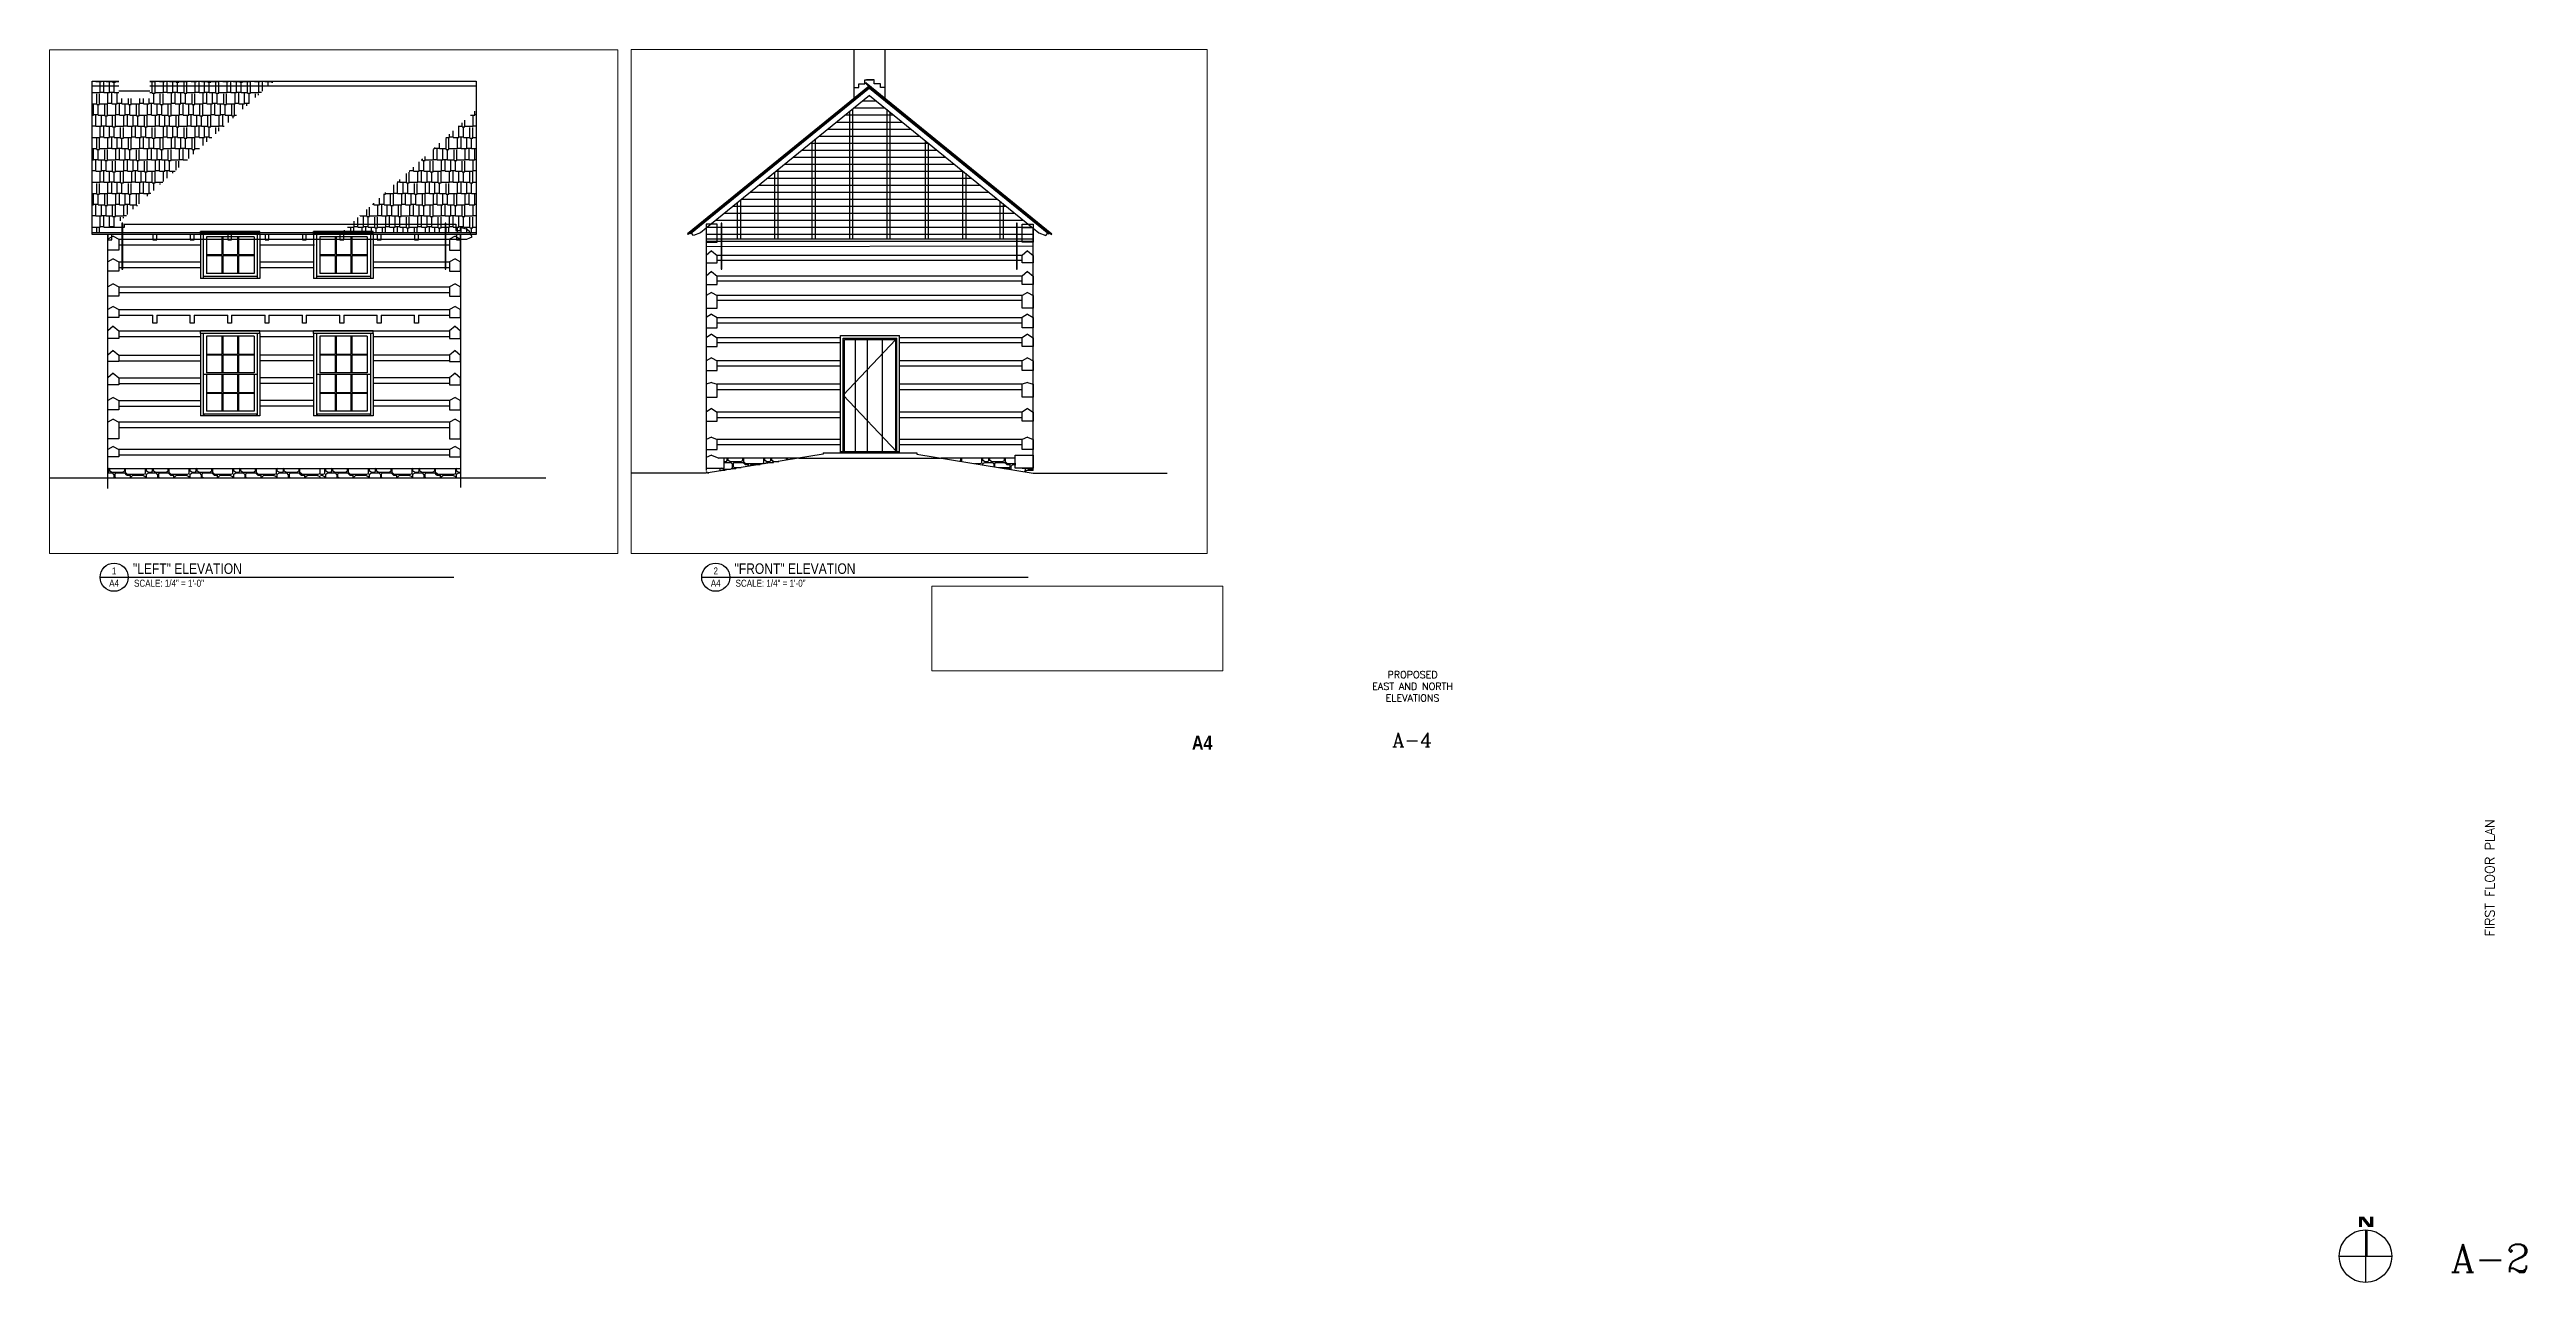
# Paper-space layout 'A4' of a CAD drawing. Header units: inches. Extents: x 1.3 to 34.4, y -0.1 to 16.4.
# The model-space entities are those that its viewports show. They can reach past a viewport. Long polylines and large blocks are cut down to what shows.
import ezdxf
from ezdxf.enums import TextEntityAlignment as Align

# ---------------------------------------------------------------- set-up
doc = ezdxf.new("R2010")
doc.units = ezdxf.units.IN
doc.header["$LTSCALE"] = 48
doc.header["$MEASUREMENT"] = 0
doc.linetypes.add('HIDDEN2', pattern=[0.1875, 0.125, -0.0625])
doc.linetypes.add('Hidden4', pattern=[0.09375, 0.0625, -0.03125])
for name, color, linetype in [('A-Anno-Note', 2, 'Continuous'), ('A-Hatch', 9, 'Continuous'), ('A-p1', 9, 'Continuous'), ('A-p1-hatch', 9, 'Continuous'), ('A-p2', 200, 'Continuous'), ('A-p3', 1, 'Continuous'), ('A-p4', 2, 'Continuous'), ('A-p6', 3, 'Continuous'), ('A-p7', 42, 'Continuous'), ('A-Wall-N', 43, 'Continuous'), ('AP6', 6, 'Continuous'), ('TEXT', 1, 'Continuous'), ('TITLES', 1, 'Continuous')]:
    doc.layers.add(name, color=color, linetype=linetype)
doc.styles.add('API-BOOK', font='ARIALNB.TTF')
doc.styles.add('arial narrow', font='ARIALN.TTF')
pattern_1 = [(0, (10262.565, 3322.21), (0, 28), [6.72, -21.28]), (135, (10262.565, 3322.209), (-2e-15, -28), [1.58392, -38.01406]), (90, (10261.445, 3323.33), (28, -2e-15), [3.08, -24.92]), (45, (10261.445, 3326.409), (2e-15, 28), [1.58392, -38.01406]), (0, (10262.565, 3327.53), (0, 28), [5.88, -22.12]), (153.43495, (10270.685, 3326.409), (28, 9e-08), [2.5044, -60.1055]), (90, (10270.685, 3323.61), (28, -2e-15), [2.8, -25.2]), (45, (10269.285, 3322.209), (2e-15, 28), [1.9799, -37.61808]), (0, (10272.645, 3324.45), (0, 28), [4.76, -23.24]), (153.43495, (10272.645, 3324.449), (28, 9e-08), [1.56525, -61.04466]), (90, (10271.245, 3325.15), (28, -2e-15), [3.08, -24.92]), (26.56505, (10271.245, 3328.229), (28, -9e-08), [1.56525, -61.04466]), (0, (10272.645, 3328.93), (0, 28), [4.76, -23.24]), (135, (10278.525, 3327.809), (-2e-15, -28), [1.58392, -38.01406]), (90, (10278.525, 3325.57), (28, -2e-15), [2.24, -25.76]), (45, (10277.405, 3324.449), (2e-15, 28), [1.58392, -38.01406]), (90, (10277.685, 3321.09), (28, -2e-15), [3.08, -24.92]), (26.56505, (10277.685, 3324.169), (28, -9e-08), [1.8783, -60.7316]), (0, (10279.365, 3325.01), (0, 28), [8.96, -19.04]), (135, (10288.885, 3324.449), (-2e-15, -28), [0.79196, -38.80602]), (90, (10288.885, 3321.37), (28, -2e-15), [3.08, -24.92]), (26.56505, (10287.765, 3320.809), (28, -9e-08), [1.2522, -61.3577]), (0, (10277.965, 3320.81), (0, 28), [9.8, -18.2]), (135, (10277.965, 3320.809), (-2e-15, -28), [0.39598, -39.202]), (0, (10279.645, 3325.57), (0, 28), [8.68, -19.32]), (135, (10279.645, 3325.569), (-2e-15, -28), [0.79196, -38.80602]), (90, (10279.085, 3326.13), (28, -2e-15), [2.24, -25.76]), (45, (10279.085, 3328.369), (2e-15, 28), [0.79196, -38.80602]), (0, (10279.645, 3328.93), (0, 28), [5.6, -22.4]), (135, (10286.645, 3327.529), (-2e-15, -28), [1.9799, -37.61808]), (0, (10286.645, 3327.53), (0, 28), [1.96, -26.04]), (135, (10288.885, 3327.249), (-2e-15, -28), [0.39598, -39.202]), (90, (10288.885, 3326.13), (28, -2e-15), [1.12, -26.88]), (45, (10288.325, 3325.569), (2e-15, 28), [0.79196, -38.80602]), (0, (10258.925, 3328.09), (0, 28), [10.64, -17.36]), (135, (10258.925, 3328.089), (-2e-15, -28), [1.58392, -38.01406]), (90, (10257.805, 3329.21), (28, -2e-15), [5.04, -22.96]), (45, (10257.805, 3334.249), (2e-15, 28), [0.79196, -38.80602]), (0, (10258.365, 3334.81), (0, 28), [9.8, -18.2]), (153.43495, (10270.685, 3333.549), (28, 9e-08), [2.81745, -59.79246]), (90, (10270.685, 3328.65), (28, -2e-15), [4.9, -23.1]), (26.56505, (10269.565, 3328.089), (28, -9e-08), [1.2522, -61.3577]), (0, (10272.365, 3329.49), (0, 28), [2.24, -25.76]), (153.43495, (10272.365, 3329.489), (28, 9e-08), [1.2522, -61.3577]), (90, (10271.245, 3330.05), (28, -2e-15), [1.68, -26.32]), (63.43495, (10271.245, 3331.729), (-9e-08, 28), [0.6261, -61.9838]), (0, (10271.525, 3332.29), (0, 28), [3.08, -24.92]), (135, (10275.165, 3331.729), (-2e-15, -28), [0.79196, -38.80602]), (90, (10275.165, 3330.05), (28, -2e-15), [1.68, -26.32]), (45, (10274.605, 3329.489), (2e-15, 28), [0.79196, -38.80602]), (153.43495, (10276.845, 3329.489), (28, 9e-08), [1.2522, -61.3577]), (90, (10275.725, 3330.05), (28, -2e-15), [7.616, -20.384]), (45, (10275.725, 3337.665), (2e-15, 28), [1.10876, -38.48923]), (0, (10276.51, 3338.45), (0, 28), [1.456, -26.544]), (153.43495, (10284.312, 3335.275), (28, 9e-08), [7.09579, -55.51412]), (116.56505, (10285.245, 3333.409), (-9e-08, -28), [2.087, -60.5229]), (90, (10285.245, 3330.19), (28, -2e-15), [3.22, -24.78]), (26.56505, (10283.845, 3329.489), (28, -9e-08), [1.56525, -61.04466]), (0, (10276.845, 3329.49), (0, 28), [7, -21]), (0, (10273.205, 3332.85), (0, 28), [1.51105, -26.48895]), (45, (10274.716, 3332.849), (2e-15, 28), [0.6349, -38.96308]), (90, (10275.165, 3333.298), (28, -2e-15), [4.57252, -23.42748]), (135, (10275.165, 3337.87), (-2e-15, -28), [0.81817, -38.77982]), (0, (10266.205, 3338.45), (0, 28), [8.38147, -19.61853]), (45, (10265.365, 3337.609), (2e-15, 28), [1.18794, -38.41004]), (90, (10265.365, 3335.9), (28, -2e-15), [1.7094, -26.2906]), (135, (10265.896, 3335.369), (-2e-15, -28), [0.75039, -38.8476]), (0, (10265.896, 3335.37), (0, 28), [2.2694, -25.7306]), (153.43495, (10273.205, 3332.849), (28, 9e-08), [5.6349, -56.97501]), (0, (10262.565, 3335.37), (0, 28), [1.68, -26.32]), (45, (10264.245, 3335.369), (2e-15, 28), [0.79196, -38.80602]), (90, (10264.805, 3335.93), (28, -2e-15), [1.96, -26.04]), (45, (10264.805, 3337.889), (2e-15, 28), [1.9799, -37.61808]), (90, (10266.205, 3339.29), (28, -2e-15), [1.4, -26.6]), (153.43495, (10266.205, 3340.689), (28, 9e-08), [1.2522, -61.3577]), (0, (10262.005, 3341.25), (0, 28), [3.08, -24.92]), (45, (10261.165, 3340.409), (2e-15, 28), [1.18794, -38.41004]), (90, (10261.165, 3336.07), (28, -2e-15), [4.34, -23.66]), (153.43495, (10262.565, 3335.369), (28, 9e-08), [1.56525, -61.04466]), (135, (10267.045, 3339.009), (-2e-15, -28), [0.39598, -39.202]), (0, (10267.045, 3339.01), (0, 28), [9.8, -18.2]), (26.56505, (10276.845, 3339.009), (28, -9e-08), [1.2522, -61.3577]), (90, (10277.965, 3339.57), (28, -2e-15), [3.08, -24.92]), (135, (10277.965, 3342.649), (-2e-15, -28), [0.79196, -38.80602]), (0, (10268.445, 3343.21), (0, 28), [8.96, -19.04]), (26.56505, (10266.765, 3342.369), (28, -9e-08), [1.8783, -60.7316]), (90, (10266.765, 3339.29), (28, -2e-15), [3.08, -24.92]), (0, (10285.245, 3335.37), (0, 28), [2.24, -25.76]), (153.43495, (10285.245, 3335.369), (28, 9e-08), [7.51319, -55.09671]), (90, (10278.525, 3338.73), (28, -2e-15), [5.6, -22.4]), (45, (10278.525, 3344.329), (2e-15, 28), [0.79196, -38.80602]), (0, (10279.085, 3344.89), (0, 28), [8.12, -19.88]), (153.43495, (10288.605, 3344.189), (28, 9e-08), [1.56525, -61.04466]), (90, (10288.605, 3336.49), (28, -2e-15), [7.7, -20.3]), (45, (10287.485, 3335.369), (2e-15, 28), [1.58392, -38.01406]), (0, (10262.285, 3341.81), (0, 28), [2.52, -25.48]), (153.43495, (10262.285, 3341.809), (28, 9e-08), [1.2522, -61.3577]), (90, (10261.165, 3342.37), (28, -2e-15), [1.96, -26.04]), (26.56505, (10261.165, 3344.329), (28, -9e-08), [1.2522, -61.3577]), (0, (10262.285, 3344.89), (0, 28), [6.58595, -21.41405]), (135, (10269.285, 3344.475), (-2e-15, -28), [0.58555, -39.01243]), (90, (10269.285, 3344.05), (28, -2e-15), [0.42595, -27.57405]), (26.56505, (10264.805, 3341.809), (28, -9e-08), [5.0088, -57.60111]), (0, (10256.405, 3345.45), (0, 28), [12.04, -15.96]), (135, (10256.405, 3345.449), (-2e-15, -28), [0.79196, -38.80602]), (90, (10255.845, 3346.01), (28, -2e-15), [1.12, -26.88]), (45, (10255.845, 3347.129), (2e-15, 28), [1.58392, -38.01406]), (0, (10256.965, 3348.25), (0, 28), [2.8, -25.2]), (26.56505, (10259.765, 3348.249), (28, -9e-08), [3.1305, -59.4794]), (0, (10262.565, 3349.65), (0, 28), [5.04, -22.96]), (153.43495, (10269.285, 3348.809), (28, 9e-08), [1.8783, -60.7316]), (90, (10269.285, 3346.29), (28, -2e-15), [2.52, -25.48]), (45, (10268.445, 3345.449), (2e-15, 28), [1.18794, -38.41004]), (153.43495, (10271.245, 3343.769), (28, 9e-08), [1.56525, -61.04466]), (90, (10269.845, 3344.47), (28, -2e-15), [5.74, -22.26]), (45, (10269.845, 3350.209), (2e-15, 28), [2.37588, -37.2221]), (0, (10271.525, 3351.89), (0, 28), [4.76, -23.24]), (135, (10277.125, 3351.049), (-2e-15, -28), [1.18794, -38.41004]), (90, (10277.125, 3349.09), (28, -2e-15), [1.96, -26.04]), (135, (10277.965, 3348.249), (-2e-15, -28), [1.18794, -38.41004]), (90, (10277.965, 3344.61), (28, -2e-15), [3.64, -24.36]), (45, (10277.125, 3343.769), (2e-15, 28), [1.18794, -38.41004]), (0, (10271.245, 3343.77), (0, 28), [5.88, -22.12]), (153.43495, (10280.205, 3345.449), (28, 9e-08), [1.8783, -60.7316]), (90, (10278.525, 3346.29), (28, -2e-15), [1.12, -26.88]), (45, (10278.525, 3347.409), (2e-15, 28), [1.18794, -38.41004]), (0, (10279.365, 3348.25), (0, 28), [3.64, -24.36]), (116.56505, (10283.285, 3347.689), (-9e-08, -28), [0.6261, -61.9838]), (90, (10283.285, 3346.29), (28, -2e-15), [1.4, -26.6]), (45, (10282.445, 3345.449), (2e-15, 28), [1.18794, -38.41004]), (0, (10280.205, 3345.45), (0, 28), [2.24, -25.76])]

psp = doc.layouts.new('A4')

# ---------------------------------------------------------------- texts
at = {"style": 'API-BOOK'}
psp.add_attdef('A4', text='', height=0.188, dxfattribs=at).set_placement((16.87, 7.046), align=Align.RIGHT)
at = {"layer": 'AP6', "linetype": 'Continuous'}
for s, insert, char_height, width, attachment_point in [('{\\Fromanc.shx|c0;PROPOSED\\PEAST AND NORTH ELEVATIONS}', (19.547, 8.1), 0.09375, 1.63899, 2), ('{\\Fromanc.shx|c1;A-\\Fromanc.shx|c0;4}', (19.276, 7.275), 0.1875, 2.59375, 1), ('{\\Fromanc.shx;A-2}', (33.437, 0.432), 0.375, 5.1875, 1)]:
    psp.add_mtext(s, dxfattribs=dict(at, insert=insert, char_height=char_height, width=width, attachment_point=attachment_point))
at = {"layer": 'AP6', "linetype": 'Continuous', "insert": (33.897, 4.549), "char_height": 0.125, "width": 5.1875, "attachment_point": 1, "rotation": 90}
psp.add_mtext('{\\Fromanc.shx;FIRST FLOOR PLAN}', dxfattribs=at)
at = {"layer": 'TITLES', "style": 'arial narrow'}
for s, p in [('A4', (2.175, 9.229)), ('1', (2.175, 9.392)), ('A4', (10.224, 9.229)), ('2', (10.224, 9.392))]:
    psp.add_text(s, height=0.0938, dxfattribs=at).set_placement(p, align=Align.CENTER)
for s, height, p in [('"LEFT" ELEVATION', 0.14062, (2.427, 9.4)), ('SCALE: 1/4" = 1\'-0"', 0.09375, (2.442, 9.228)), ('"FRONT" ELEVATION', 0.14062, (10.476, 9.4)), ('SCALE: 1/4" = 1\'-0"', 0.09375, (10.49, 9.228))]:
    psp.add_text(s, height=height, dxfattribs=at).set_placement(p)

msp = doc.modelspace()

# ---------------------------------------------------------------- blocks, each defined once
blk = doc.blocks.new('Anno_North_M')
blk.add_hatch(color=256).paths.add_polyline_path([(4.98, -0.4, 0.020024), (5, 0), (0, 0), (0, -0.4)])
for p, q in [((0, 5), (0, -5)), ((5, 0), (-5, 0))]:
    blk.add_line(p, q)
blk.add_circle((0, 0), 5)
for points in [[(7.53, 1.26), (7.53, 0.66), (5.53, 1.26), (5.53, 0.66)], [(5.53, -0.52), (5.53, -1.3), (7.53, 1.09), (7.53, 0.29)], [(5.59, -0.52), (5.53, -0.52), (5.59, -1.46), (5.53, -1.47)], [(5.53, -0.87), (5.53, -1.47), (7.53, -0.87), (7.53, -1.47)]]:
    blk.add_solid(points)

# ---------------------------------------------------------------- hatches: boundary and pattern name
at = {"layer": 'A-Hatch'}
h = msp.add_hatch(dxfattribs=at)
h.set_pattern_fill('AR-RSHKE', color=256, scale=0.6)
h.paths.add_polyline_path([(6169.8, 3654.8), (6093.5, 3654.8), (6093.5, 3646.6), (6073.5, 3646.6), (6073.5, 3654.8), (6056.5, 3654.8), (6056.5, 3560.3), (6066.1, 3560.3), (6066.5, 3560.6), (6066.5, 3563.8), (6070, 3563.8)])
h.paths.add_polyline_path([(6173.1, 3657.8), (6093.5, 3657.8), (6093.5, 3654.8), (6169.8, 3654.8)])
h.paths.add_polyline_path([(6073.5, 3657.8), (6056.5, 3657.8), (6056.5, 3654.8), (6073.5, 3654.8)])
h.paths.add_polyline_path([(6303, 3601.7), (6261.8, 3601.7), (6222.4, 3565.8), (6303, 3565.8)])
h.paths.add_polyline_path([(6303, 3639.2), (6261.8, 3601.7), (6303, 3601.7)])
h.paths.add_polyline_path([(6290, 3565.8), (6222.4, 3565.8), (6217.5, 3561.3), (6237, 3561.3), (6237, 3560.3), (6299.1, 3560.3), (6298.5, 3561.4), (6296.8, 3562.6), (6293, 3563.8), (6293, 3561.8), (6290, 3561.8)])
h.paths.add_polyline_path([(6303, 3565.8), (6290, 3565.8), (6290, 3561.8), (6293, 3561.8), (6293, 3563.8), (6296.8, 3562.6), (6298.5, 3561.4), (6299.1, 3560.3), (6303, 3560.3)])
h.paths.add_polyline_path([(6237, 3561.3), (6217.5, 3561.3), (6216.3, 3560.3), (6237, 3560.3)])
h = msp.add_hatch(dxfattribs=at)
h.set_pattern_fill('ANSI31', color=256, scale=36, angle=315)
h.paths.add_polyline_path([(6670.6, 3648.6), (6568.7, 3565.8), (6572.6, 3565.8), (6572.6, 3556.3), (6768.6, 3556.3), (6768.6, 3565.8), (6772.6, 3565.8)])
h.paths.add_polyline_path([(6768.6, 3556.3), (6572.6, 3556.3), (6572.6, 3554.3), (6565.6, 3554.3), (6565.6, 3551.4), (6775.6, 3551.7), (6775.6, 3554.3), (6768.6, 3554.3)])
h.paths.add_polyline_path([(6572.6, 3565.8), (6568.7, 3565.8), (6566.3, 3563.8), (6572.6, 3563.8)])
h.paths.add_polyline_path([(6572.6, 3563.8), (6566.3, 3563.8), (6565.6, 3563.3), (6565.6, 3556.3), (6572.6, 3556.3)])
h.paths.add_polyline_path([(6572.6, 3556.3), (6565.6, 3556.3), (6565.6, 3554.3), (6572.6, 3554.3)], flags=17)
h.paths.add_polyline_path([(6775.6, 3556.3), (6768.6, 3556.3), (6768.6, 3554.3), (6775.6, 3554.3)])
h.paths.add_polyline_path([(6775.6, 3563.3), (6775, 3563.8), (6768.6, 3563.8), (6768.6, 3556.3), (6775.6, 3556.3)])
h.paths.add_polyline_path([(6772.6, 3565.8), (6768.6, 3565.8), (6768.6, 3563.8), (6775, 3563.8)])
at = {"layer": 'A-p1-hatch'}
h = msp.add_hatch(dxfattribs=at)
h.set_pattern_fill('RRUB', color=256, scale=2.8)
h.set_pattern_definition([(0, (9834.67, 3315.422), (0, 28), [6.72, -21.28]), (135, (9834.67, 3315.422), (-2e-15, -28), [1.58392, -38.01406]), (90, (9833.55, 3316.542), (28, -2e-15), [3.08, -24.92]), (45, (9833.55, 3319.622), (2e-15, 28), [1.58392, -38.01406]), (0, (9834.67, 3320.742), (0, 28), [5.88, -22.12]), (153.43495, (9842.791, 3319.622), (28, 9e-08), [2.5044, -60.1055]), (90, (9842.79, 3316.822), (28, -2e-15), [2.8, -25.2]), (45, (9841.39, 3315.422), (2e-15, 28), [1.9799, -37.61808]), (0, (9844.75, 3317.662), (0, 28), [4.76, -23.24]), (153.43495, (9844.751, 3317.662), (28, 9e-08), [1.56525, -61.04466]), (90, (9843.35, 3318.362), (28, -2e-15), [3.08, -24.92]), (26.56505, (9843.351, 3321.442), (28, -9e-08), [1.56525, -61.04466]), (0, (9844.75, 3322.142), (0, 28), [4.76, -23.24]), (135, (9850.63, 3321.022), (-2e-15, -28), [1.58392, -38.01406]), (90, (9850.63, 3318.782), (28, -2e-15), [2.24, -25.76]), (45, (9849.51, 3317.662), (2e-15, 28), [1.58392, -38.01406]), (90, (9849.79, 3314.302), (28, -2e-15), [3.08, -24.92]), (26.56505, (9849.791, 3317.382), (28, -9e-08), [1.8783, -60.7316]), (0, (9851.47, 3318.222), (0, 28), [8.96, -19.04]), (135, (9860.99, 3317.662), (-2e-15, -28), [0.79196, -38.80602]), (90, (9860.99, 3314.582), (28, -2e-15), [3.08, -24.92]), (26.56505, (9859.871, 3314.022), (28, -9e-08), [1.2522, -61.3577]), (0, (9850.07, 3314.022), (0, 28), [9.8, -18.2]), (135, (9850.07, 3314.022), (-2e-15, -28), [0.39598, -39.202]), (0, (9851.75, 3318.782), (0, 28), [8.68, -19.32]), (135, (9851.75, 3318.782), (-2e-15, -28), [0.79196, -38.80602]), (90, (9851.19, 3319.342), (28, -2e-15), [2.24, -25.76]), (45, (9851.19, 3321.582), (2e-15, 28), [0.79196, -38.80602]), (0, (9851.75, 3322.142), (0, 28), [5.6, -22.4]), (135, (9858.75, 3320.742), (-2e-15, -28), [1.9799, -37.61808]), (0, (9858.75, 3320.742), (0, 28), [1.96, -26.04]), (135, (9860.99, 3320.462), (-2e-15, -28), [0.39598, -39.202]), (90, (9860.99, 3319.342), (28, -2e-15), [1.12, -26.88]), (45, (9860.43, 3318.782), (2e-15, 28), [0.79196, -38.80602]), (0, (9831.03, 3321.302), (0, 28), [10.64, -17.36]), (135, (9831.03, 3321.302), (-2e-15, -28), [1.58392, -38.01406]), (90, (9829.91, 3322.422), (28, -2e-15), [5.04, -22.96]), (45, (9829.91, 3327.462), (2e-15, 28), [0.79196, -38.80602]), (0, (9830.47, 3328.022), (0, 28), [9.8, -18.2]), (153.43495, (9842.791, 3326.762), (28, 9e-08), [2.81745, -59.79246]), (90, (9842.79, 3321.862), (28, -2e-15), [4.9, -23.1]), (26.56505, (9841.671, 3321.302), (28, -9e-08), [1.2522, -61.3577]), (0, (9844.47, 3322.702), (0, 28), [2.24, -25.76]), (153.43495, (9844.471, 3322.702), (28, 9e-08), [1.2522, -61.3577]), (90, (9843.35, 3323.262), (28, -2e-15), [1.68, -26.32]), (63.43495, (9843.351, 3324.942), (-9e-08, 28), [0.6261, -61.9838]), (0, (9843.63, 3325.502), (0, 28), [3.08, -24.92]), (135, (9847.27, 3324.942), (-2e-15, -28), [0.79196, -38.80602]), (90, (9847.27, 3323.262), (28, -2e-15), [1.68, -26.32]), (45, (9846.71, 3322.702), (2e-15, 28), [0.79196, -38.80602]), (153.43495, (9848.951, 3322.702), (28, 9e-08), [1.2522, -61.3577]), (90, (9847.83, 3323.262), (28, -2e-15), [7.616, -20.384]), (45, (9847.83, 3330.878), (2e-15, 28), [1.10876, -38.48923]), (0, (9848.615, 3331.662), (0, 28), [1.456, -26.544]), (153.43495, (9856.418, 3328.489), (28, 9e-08), [7.09579, -55.51412]), (116.56505, (9857.351, 3326.622), (-9e-08, -28), [2.087, -60.5229]), (90, (9857.35, 3323.402), (28, -2e-15), [3.22, -24.78]), (26.56505, (9855.951, 3322.702), (28, -9e-08), [1.56525, -61.04466]), (0, (9848.95, 3322.702), (0, 28), [7, -21]), (0, (9845.31, 3326.062), (0, 28), [1.51105, -26.48895]), (45, (9846.822, 3326.062), (2e-15, 28), [0.6349, -38.96308]), (90, (9847.27, 3326.51), (28, -2e-15), [4.57252, -23.42748]), (135, (9847.27, 3331.084), (-2e-15, -28), [0.81817, -38.77982]), (0, (9838.31, 3331.662), (0, 28), [8.38147, -19.61853]), (45, (9837.47, 3330.822), (2e-15, 28), [1.18794, -38.41004]), (90, (9837.47, 3329.113), (28, -2e-15), [1.7094, -26.2906]), (135, (9838.002, 3328.582), (-2e-15, -28), [0.75039, -38.8476]), (0, (9838.002, 3328.582), (0, 28), [2.2694, -25.7306]), (153.43495, (9845.311, 3326.062), (28, 9e-08), [5.6349, -56.97501]), (0, (9834.67, 3328.582), (0, 28), [1.68, -26.32]), (45, (9836.35, 3328.582), (2e-15, 28), [0.79196, -38.80602]), (90, (9836.91, 3329.142), (28, -2e-15), [1.96, -26.04]), (45, (9836.91, 3331.102), (2e-15, 28), [1.9799, -37.61808]), (90, (9838.31, 3332.502), (28, -2e-15), [1.4, -26.6]), (153.43495, (9838.311, 3333.902), (28, 9e-08), [1.2522, -61.3577]), (0, (9834.11, 3334.462), (0, 28), [3.08, -24.92]), (45, (9833.27, 3333.622), (2e-15, 28), [1.18794, -38.41004]), (90, (9833.27, 3329.282), (28, -2e-15), [4.34, -23.66]), (153.43495, (9834.671, 3328.582), (28, 9e-08), [1.56525, -61.04466]), (135, (9839.15, 3332.222), (-2e-15, -28), [0.39598, -39.202]), (0, (9839.15, 3332.222), (0, 28), [9.8, -18.2]), (26.56505, (9848.951, 3332.222), (28, -9e-08), [1.2522, -61.3577]), (90, (9850.07, 3332.782), (28, -2e-15), [3.08, -24.92]), (135, (9850.07, 3335.862), (-2e-15, -28), [0.79196, -38.80602]), (0, (9840.55, 3336.422), (0, 28), [8.96, -19.04]), (26.56505, (9838.871, 3335.582), (28, -9e-08), [1.8783, -60.7316]), (90, (9838.87, 3332.502), (28, -2e-15), [3.08, -24.92]), (0, (9857.35, 3328.582), (0, 28), [2.24, -25.76]), (153.43495, (9857.351, 3328.582), (28, 9e-08), [7.51319, -55.09671]), (90, (9850.63, 3331.942), (28, -2e-15), [5.6, -22.4]), (45, (9850.63, 3337.542), (2e-15, 28), [0.79196, -38.80602]), (0, (9851.19, 3338.102), (0, 28), [8.12, -19.88]), (153.43495, (9860.711, 3337.402), (28, 9e-08), [1.56525, -61.04466]), (90, (9860.71, 3329.702), (28, -2e-15), [7.7, -20.3]), (45, (9859.59, 3328.582), (2e-15, 28), [1.58392, -38.01406]), (0, (9834.39, 3335.022), (0, 28), [2.52, -25.48]), (153.43495, (9834.391, 3335.022), (28, 9e-08), [1.2522, -61.3577]), (90, (9833.27, 3335.582), (28, -2e-15), [1.96, -26.04]), (26.56505, (9833.271, 3337.542), (28, -9e-08), [1.2522, -61.3577]), (0, (9834.39, 3338.102), (0, 28), [6.58595, -21.41405]), (135, (9841.39, 3337.688), (-2e-15, -28), [0.58555, -39.01243]), (90, (9841.39, 3337.262), (28, -2e-15), [0.42595, -27.57405]), (26.56505, (9836.911, 3335.022), (28, -9e-08), [5.0088, -57.60111]), (0, (9828.51, 3338.662), (0, 28), [12.04, -15.96]), (135, (9828.51, 3338.662), (-2e-15, -28), [0.79196, -38.80602]), (90, (9827.95, 3339.222), (28, -2e-15), [1.12, -26.88]), (45, (9827.95, 3340.342), (2e-15, 28), [1.58392, -38.01406]), (0, (9829.07, 3341.462), (0, 28), [2.8, -25.2]), (26.56505, (9831.871, 3341.462), (28, -9e-08), [3.1305, -59.4794]), (0, (9834.67, 3342.862), (0, 28), [5.04, -22.96]), (153.43495, (9841.391, 3342.022), (28, 9e-08), [1.8783, -60.7316]), (90, (9841.39, 3339.502), (28, -2e-15), [2.52, -25.48]), (45, (9840.55, 3338.662), (2e-15, 28), [1.18794, -38.41004]), (153.43495, (9843.351, 3336.982), (28, 9e-08), [1.56525, -61.04466]), (90, (9841.95, 3337.682), (28, -2e-15), [5.74, -22.26]), (45, (9841.95, 3343.422), (2e-15, 28), [2.37588, -37.2221]), (0, (9843.63, 3345.102), (0, 28), [4.76, -23.24]), (135, (9849.23, 3344.262), (-2e-15, -28), [1.18794, -38.41004]), (90, (9849.23, 3342.302), (28, -2e-15), [1.96, -26.04]), (135, (9850.07, 3341.462), (-2e-15, -28), [1.18794, -38.41004]), (90, (9850.07, 3337.822), (28, -2e-15), [3.64, -24.36]), (45, (9849.23, 3336.982), (2e-15, 28), [1.18794, -38.41004]), (0, (9843.35, 3336.982), (0, 28), [5.88, -22.12]), (153.43495, (9852.311, 3338.662), (28, 9e-08), [1.8783, -60.7316]), (90, (9850.63, 3339.502), (28, -2e-15), [1.12, -26.88]), (45, (9850.63, 3340.622), (2e-15, 28), [1.18794, -38.41004]), (0, (9851.47, 3341.462), (0, 28), [3.64, -24.36]), (116.56505, (9855.391, 3340.902), (-9e-08, -28), [0.6261, -61.9838]), (90, (9855.39, 3339.502), (28, -2e-15), [1.4, -26.6]), (45, (9854.55, 3338.662), (2e-15, 28), [1.18794, -38.41004]), (0, (9852.31, 3338.662), (0, 28), [2.24, -25.76])])
h.paths.add_polyline_path([(6198.9, 3409.2), (6203, 3409.1), (6203, 3402.9), (6066.5, 3402.9), (6066.5, 3409.1)])
h = msp.add_hatch(dxfattribs=at)
h.set_pattern_fill('RRUB', color=256, scale=2.8)
h.set_pattern_definition([(0, (9921.796, 3315.422), (0, 28), [6.72, -21.28]), (135, (9921.796, 3315.422), (-2e-15, -28), [1.58392, -38.01406]), (90, (9920.676, 3316.542), (28, -2e-15), [3.08, -24.92]), (45, (9920.676, 3319.622), (2e-15, 28), [1.58392, -38.01406]), (0, (9921.796, 3320.742), (0, 28), [5.88, -22.12]), (153.43495, (9929.916, 3319.622), (28, 9e-08), [2.5044, -60.1055]), (90, (9929.916, 3316.822), (28, -2e-15), [2.8, -25.2]), (45, (9928.516, 3315.422), (2e-15, 28), [1.9799, -37.61808]), (0, (9931.876, 3317.662), (0, 28), [4.76, -23.24]), (153.43495, (9931.876, 3317.662), (28, 9e-08), [1.56525, -61.04466]), (90, (9930.476, 3318.362), (28, -2e-15), [3.08, -24.92]), (26.56505, (9930.476, 3321.442), (28, -9e-08), [1.56525, -61.04466]), (0, (9931.876, 3322.142), (0, 28), [4.76, -23.24]), (135, (9937.756, 3321.022), (-2e-15, -28), [1.58392, -38.01406]), (90, (9937.756, 3318.782), (28, -2e-15), [2.24, -25.76]), (45, (9936.636, 3317.662), (2e-15, 28), [1.58392, -38.01406]), (90, (9936.916, 3314.302), (28, -2e-15), [3.08, -24.92]), (26.56505, (9936.916, 3317.382), (28, -9e-08), [1.8783, -60.7316]), (0, (9938.596, 3318.222), (0, 28), [8.96, -19.04]), (135, (9948.116, 3317.662), (-2e-15, -28), [0.79196, -38.80602]), (90, (9948.116, 3314.582), (28, -2e-15), [3.08, -24.92]), (26.56505, (9946.996, 3314.022), (28, -9e-08), [1.2522, -61.3577]), (0, (9937.196, 3314.022), (0, 28), [9.8, -18.2]), (135, (9937.196, 3314.022), (-2e-15, -28), [0.39598, -39.202]), (0, (9938.876, 3318.782), (0, 28), [8.68, -19.32]), (135, (9938.876, 3318.782), (-2e-15, -28), [0.79196, -38.80602]), (90, (9938.316, 3319.342), (28, -2e-15), [2.24, -25.76]), (45, (9938.316, 3321.582), (2e-15, 28), [0.79196, -38.80602]), (0, (9938.876, 3322.142), (0, 28), [5.6, -22.4]), (135, (9945.876, 3320.742), (-2e-15, -28), [1.9799, -37.61808]), (0, (9945.876, 3320.742), (0, 28), [1.96, -26.04]), (135, (9948.116, 3320.462), (-2e-15, -28), [0.39598, -39.202]), (90, (9948.116, 3319.342), (28, -2e-15), [1.12, -26.88]), (45, (9947.556, 3318.782), (2e-15, 28), [0.79196, -38.80602]), (0, (9918.156, 3321.302), (0, 28), [10.64, -17.36]), (135, (9918.156, 3321.302), (-2e-15, -28), [1.58392, -38.01406]), (90, (9917.036, 3322.422), (28, -2e-15), [5.04, -22.96]), (45, (9917.036, 3327.462), (2e-15, 28), [0.79196, -38.80602]), (0, (9917.596, 3328.022), (0, 28), [9.8, -18.2]), (153.43495, (9929.916, 3326.762), (28, 9e-08), [2.81745, -59.79246]), (90, (9929.916, 3321.862), (28, -2e-15), [4.9, -23.1]), (26.56505, (9928.796, 3321.302), (28, -9e-08), [1.2522, -61.3577]), (0, (9931.596, 3322.702), (0, 28), [2.24, -25.76]), (153.43495, (9931.596, 3322.702), (28, 9e-08), [1.2522, -61.3577]), (90, (9930.476, 3323.262), (28, -2e-15), [1.68, -26.32]), (63.43495, (9930.476, 3324.942), (-9e-08, 28), [0.6261, -61.9838]), (0, (9930.756, 3325.502), (0, 28), [3.08, -24.92]), (135, (9934.396, 3324.942), (-2e-15, -28), [0.79196, -38.80602]), (90, (9934.396, 3323.262), (28, -2e-15), [1.68, -26.32]), (45, (9933.836, 3322.702), (2e-15, 28), [0.79196, -38.80602]), (153.43495, (9936.076, 3322.702), (28, 9e-08), [1.2522, -61.3577]), (90, (9934.956, 3323.262), (28, -2e-15), [7.616, -20.384]), (45, (9934.956, 3330.878), (2e-15, 28), [1.10876, -38.48923]), (0, (9935.74, 3331.662), (0, 28), [1.456, -26.544]), (153.43495, (9943.543, 3328.489), (28, 9e-08), [7.09579, -55.51412]), (116.56505, (9944.476, 3326.622), (-9e-08, -28), [2.087, -60.5229]), (90, (9944.476, 3323.402), (28, -2e-15), [3.22, -24.78]), (26.56505, (9943.076, 3322.702), (28, -9e-08), [1.56525, -61.04466]), (0, (9936.076, 3322.702), (0, 28), [7, -21]), (0, (9932.436, 3326.062), (0, 28), [1.51105, -26.48895]), (45, (9933.947, 3326.062), (2e-15, 28), [0.6349, -38.96308]), (90, (9934.396, 3326.51), (28, -2e-15), [4.57252, -23.42748]), (135, (9934.396, 3331.084), (-2e-15, -28), [0.81817, -38.77982]), (0, (9925.436, 3331.662), (0, 28), [8.38147, -19.61853]), (45, (9924.596, 3330.822), (2e-15, 28), [1.18794, -38.41004]), (90, (9924.596, 3329.113), (28, -2e-15), [1.7094, -26.2906]), (135, (9925.127, 3328.582), (-2e-15, -28), [0.75039, -38.8476]), (0, (9925.127, 3328.582), (0, 28), [2.2694, -25.7306]), (153.43495, (9932.436, 3326.062), (28, 9e-08), [5.6349, -56.97501]), (0, (9921.796, 3328.582), (0, 28), [1.68, -26.32]), (45, (9923.476, 3328.582), (2e-15, 28), [0.79196, -38.80602]), (90, (9924.036, 3329.142), (28, -2e-15), [1.96, -26.04]), (45, (9924.036, 3331.102), (2e-15, 28), [1.9799, -37.61808]), (90, (9925.436, 3332.502), (28, -2e-15), [1.4, -26.6]), (153.43495, (9925.436, 3333.902), (28, 9e-08), [1.2522, -61.3577]), (0, (9921.236, 3334.462), (0, 28), [3.08, -24.92]), (45, (9920.396, 3333.622), (2e-15, 28), [1.18794, -38.41004]), (90, (9920.396, 3329.282), (28, -2e-15), [4.34, -23.66]), (153.43495, (9921.796, 3328.582), (28, 9e-08), [1.56525, -61.04466]), (135, (9926.276, 3332.222), (-2e-15, -28), [0.39598, -39.202]), (0, (9926.276, 3332.222), (0, 28), [9.8, -18.2]), (26.56505, (9936.076, 3332.222), (28, -9e-08), [1.2522, -61.3577]), (90, (9937.196, 3332.782), (28, -2e-15), [3.08, -24.92]), (135, (9937.196, 3335.862), (-2e-15, -28), [0.79196, -38.80602]), (0, (9927.676, 3336.422), (0, 28), [8.96, -19.04]), (26.56505, (9925.996, 3335.582), (28, -9e-08), [1.8783, -60.7316]), (90, (9925.996, 3332.502), (28, -2e-15), [3.08, -24.92]), (0, (9944.476, 3328.582), (0, 28), [2.24, -25.76]), (153.43495, (9944.476, 3328.582), (28, 9e-08), [7.51319, -55.09671]), (90, (9937.756, 3331.942), (28, -2e-15), [5.6, -22.4]), (45, (9937.756, 3337.542), (2e-15, 28), [0.79196, -38.80602]), (0, (9938.316, 3338.102), (0, 28), [8.12, -19.88]), (153.43495, (9947.836, 3337.402), (28, 9e-08), [1.56525, -61.04466]), (90, (9947.836, 3329.702), (28, -2e-15), [7.7, -20.3]), (45, (9946.716, 3328.582), (2e-15, 28), [1.58392, -38.01406]), (0, (9921.516, 3335.022), (0, 28), [2.52, -25.48]), (153.43495, (9921.516, 3335.022), (28, 9e-08), [1.2522, -61.3577]), (90, (9920.396, 3335.582), (28, -2e-15), [1.96, -26.04]), (26.56505, (9920.396, 3337.542), (28, -9e-08), [1.2522, -61.3577]), (0, (9921.516, 3338.102), (0, 28), [6.58595, -21.41405]), (135, (9928.516, 3337.688), (-2e-15, -28), [0.58555, -39.01243]), (90, (9928.516, 3337.262), (28, -2e-15), [0.42595, -27.57405]), (26.56505, (9924.036, 3335.022), (28, -9e-08), [5.0088, -57.60111]), (0, (9915.636, 3338.662), (0, 28), [12.04, -15.96]), (135, (9915.636, 3338.662), (-2e-15, -28), [0.79196, -38.80602]), (90, (9915.076, 3339.222), (28, -2e-15), [1.12, -26.88]), (45, (9915.076, 3340.342), (2e-15, 28), [1.58392, -38.01406]), (0, (9916.196, 3341.462), (0, 28), [2.8, -25.2]), (26.56505, (9918.996, 3341.462), (28, -9e-08), [3.1305, -59.4794]), (0, (9921.796, 3342.862), (0, 28), [5.04, -22.96]), (153.43495, (9928.516, 3342.022), (28, 9e-08), [1.8783, -60.7316]), (90, (9928.516, 3339.502), (28, -2e-15), [2.52, -25.48]), (45, (9927.676, 3338.662), (2e-15, 28), [1.18794, -38.41004]), (153.43495, (9930.476, 3336.982), (28, 9e-08), [1.56525, -61.04466]), (90, (9929.076, 3337.682), (28, -2e-15), [5.74, -22.26]), (45, (9929.076, 3343.422), (2e-15, 28), [2.37588, -37.2221]), (0, (9930.756, 3345.102), (0, 28), [4.76, -23.24]), (135, (9936.356, 3344.262), (-2e-15, -28), [1.18794, -38.41004]), (90, (9936.356, 3342.302), (28, -2e-15), [1.96, -26.04]), (135, (9937.196, 3341.462), (-2e-15, -28), [1.18794, -38.41004]), (90, (9937.196, 3337.822), (28, -2e-15), [3.64, -24.36]), (45, (9936.356, 3336.982), (2e-15, 28), [1.18794, -38.41004]), (0, (9930.476, 3336.982), (0, 28), [5.88, -22.12]), (153.43495, (9939.436, 3338.662), (28, 9e-08), [1.8783, -60.7316]), (90, (9937.756, 3339.502), (28, -2e-15), [1.12, -26.88]), (45, (9937.756, 3340.622), (2e-15, 28), [1.18794, -38.41004]), (0, (9938.596, 3341.462), (0, 28), [3.64, -24.36]), (116.56505, (9942.516, 3340.902), (-9e-08, -28), [0.6261, -61.9838]), (90, (9942.516, 3339.502), (28, -2e-15), [1.4, -26.6]), (45, (9941.676, 3338.662), (2e-15, 28), [1.18794, -38.41004]), (0, (9939.436, 3338.662), (0, 28), [2.24, -25.76])])
h.paths.add_polyline_path([(6286, 3409.2), (6293, 3409.1), (6293, 3402.9), (6203.1, 3402.9), (6203.1, 3409.1)])
h = msp.add_hatch(dxfattribs=at)
h.set_pattern_fill('RRUB', color=256, scale=2.8)
h.set_pattern_definition(pattern_1)
h.paths.add_polyline_path([(6577.1, 3415.6), (6577.1, 3409.1), (6565.6, 3409.1), (6565.9, 3406), (6577.1, 3407.8), (6625.2, 3415.6)])
h = msp.add_hatch(dxfattribs=at)
h.set_pattern_fill('RRUB', color=256, scale=2.8)
h.set_pattern_definition(pattern_1)
h.paths.add_polyline_path([(6764.5, 3415.6), (6764.5, 3409.1), (6775.6, 3409.1), (6775.6, 3406), (6764.5, 3407.8), (6716.4, 3415.6)])

# ---------------------------------------------------------------- linework, layer by layer
at = {"layer": 'A-p1'}
for p, q in [((6659.6, 3681.3), (6659.6, 3679)), ((6660.6, 3679), (6659.6, 3679)), ((6660.6, 3646.6), (6660.6, 3679)), ((6680.6, 3679), (6660.6, 3679)), ((6680.6, 3646.6), (6680.6, 3679)), ((6680.6, 3679), (6681.6, 3679)), ((6681.6, 3681.3), (6681.6, 3679)), ((6056.5, 3654.8), (6073.5, 3654.8)), ((6073.5, 3651.6), (6093.5, 3651.6)), ((6093.5, 3654.8), (6303, 3654.8)), ((6139.8, 3557.8), (6139.8, 3546.4)), ((6140.4, 3557.8), (6140.4, 3546.4)), ((6149.8, 3557.8), (6149.8, 3546.4)), ((6150.4, 3557.8), (6150.4, 3546.4)), ((6212.5, 3557.8), (6212.5, 3546.4)), ((6213.2, 3557.8), (6213.2, 3546.4)), ((6222.5, 3557.8), (6222.5, 3546.4)), ((6223.2, 3557.8), (6223.2, 3546.4)), ((6129.9, 3546.4), (6139.8, 3546.4)), ((6129.9, 3545.8), (6139.8, 3545.8)), ((6139.8, 3545.8), (6139.8, 3534.3)), ((6140.4, 3546.4), (6149.8, 3546.4)), ((6140.4, 3545.8), (6140.4, 3534.3)), ((6140.4, 3545.8), (6149.8, 3545.8)), ((6149.8, 3545.8), (6149.8, 3534.3)), ((6150.4, 3546.4), (6160.4, 3546.4)), ((6150.4, 3545.8), (6150.4, 3534.3)), ((6150.4, 3545.8), (6160.4, 3545.8)), ((6202.6, 3546.4), (6212.5, 3546.4)), ((6202.6, 3545.8), (6212.5, 3545.8)), ((6212.5, 3545.8), (6212.5, 3534.3)), ((6213.2, 3546.4), (6222.5, 3546.4)), ((6213.2, 3545.8), (6213.2, 3534.3)), ((6213.2, 3545.8), (6222.5, 3545.8)), ((6222.5, 3545.8), (6222.5, 3534.3)), ((6223.2, 3546.4), (6233.1, 3546.4)), ((6223.2, 3545.8), (6223.2, 3534.3)), ((6223.2, 3545.8), (6233.1, 3545.8)), ((6139.8, 3493.9), (6139.8, 3482.5)), ((6140.4, 3493.9), (6140.4, 3482.5)), ((6149.8, 3493.9), (6149.8, 3482.5)), ((6150.4, 3493.9), (6150.4, 3482.5)), ((6212.5, 3493.9), (6212.5, 3482.5)), ((6213.2, 3493.9), (6213.2, 3482.5)), ((6222.5, 3493.9), (6222.5, 3482.5)), ((6223.2, 3493.9), (6223.2, 3482.5)), ((6654.4, 3419.6), (6654.4, 3491.8)), ((6654.4, 3491.8), (6687.4, 3491.8)), ((6661.6, 3419.6), (6661.6, 3491.8)), ((6669.3, 3419.6), (6669.3, 3491.8)), ((6678.9, 3419.6), (6678.9, 3491.8)), ((6687.4, 3419.6), (6687.4, 3491.8)), ((6129.9, 3482.5), (6139.8, 3482.5)), ((6129.9, 3481.9), (6139.8, 3481.9)), ((6139.8, 3481.9), (6139.8, 3470.4)), ((6139.8, 3469.4), (6139.8, 3457.9)), ((6140.4, 3482.5), (6149.8, 3482.5)), ((6140.4, 3481.9), (6140.4, 3470.4)), ((6140.4, 3481.9), (6149.8, 3481.9)), ((6140.4, 3469.4), (6140.4, 3457.9)), ((6149.8, 3481.9), (6149.8, 3470.4)), ((6149.8, 3469.4), (6149.8, 3457.9)), ((6150.4, 3482.5), (6160.4, 3482.5)), ((6150.4, 3481.9), (6150.4, 3470.4)), ((6150.4, 3481.9), (6160.4, 3481.9)), ((6150.4, 3469.4), (6150.4, 3457.9)), ((6202.6, 3482.5), (6212.5, 3482.5)), ((6202.6, 3481.9), (6212.5, 3481.9)), ((6212.5, 3481.9), (6212.5, 3470.4)), ((6212.5, 3469.4), (6212.5, 3457.9)), ((6213.2, 3482.5), (6222.5, 3482.5)), ((6213.2, 3481.9), (6213.2, 3470.4)), ((6213.2, 3481.9), (6222.5, 3481.9)), ((6213.2, 3469.4), (6213.2, 3457.9)), ((6222.5, 3481.9), (6222.5, 3470.4)), ((6222.5, 3469.4), (6222.5, 3457.9)), ((6223.2, 3482.5), (6233.1, 3482.5)), ((6223.2, 3481.9), (6223.2, 3470.4)), ((6223.2, 3481.9), (6233.1, 3481.9)), ((6223.2, 3469.4), (6223.2, 3457.9)), ((6129.9, 3457.9), (6139.8, 3457.9)), ((6129.9, 3457.3), (6139.8, 3457.3)), ((6139.8, 3457.3), (6139.8, 3445.8)), ((6140.4, 3457.9), (6149.8, 3457.9)), ((6140.4, 3457.3), (6140.4, 3445.8)), ((6140.4, 3457.3), (6149.8, 3457.3)), ((6149.8, 3457.3), (6149.8, 3445.8)), ((6150.4, 3457.9), (6160.4, 3457.9)), ((6150.4, 3457.3), (6150.4, 3445.8)), ((6150.4, 3457.3), (6160.4, 3457.3)), ((6202.6, 3457.9), (6212.5, 3457.9)), ((6202.6, 3457.3), (6212.5, 3457.3)), ((6212.5, 3457.3), (6212.5, 3445.8)), ((6213.2, 3457.9), (6222.5, 3457.9)), ((6213.2, 3457.3), (6213.2, 3445.8)), ((6213.2, 3457.3), (6222.5, 3457.3)), ((6222.5, 3457.3), (6222.5, 3445.8)), ((6223.2, 3457.9), (6233.1, 3457.9)), ((6223.2, 3457.3), (6223.2, 3445.8)), ((6223.2, 3457.3), (6233.1, 3457.3))]:
    msp.add_line(p, q, dxfattribs=at)
for points in [[(6663.6, 3656.1), (6667.6, 3656.1), (6667.6, 3658.6), (6672.6, 3658.6)], [(6677.6, 3656.1), (6673.6, 3656.1), (6673.6, 3658.6), (6668.6, 3658.6)], [(6660.6, 3653.6), (6663.6, 3653.6), (6663.6, 3656.1)], [(6680.6, 3653.6), (6677.6, 3653.6), (6677.6, 3656.1)]]:
    msp.add_lwpolyline(points, dxfattribs=at)
at = {"layer": 'A-p1', "linetype": 'Hidden4'}
for points in [[(6075.6, 3537.1), (6076.1, 3537.1), (6076.1, 3566.6), (6075.6, 3566.6)], [(6283.1, 3537.1), (6283.6, 3537.1), (6283.6, 3566.6), (6283.1, 3566.6)], [(6575.2, 3537.1), (6575.7, 3537.1), (6575.7, 3566.6), (6575.2, 3566.6)], [(6764.9, 3537.1), (6765.4, 3537.1), (6765.4, 3566.6), (6764.9, 3566.6)]]:
    msp.add_lwpolyline(points, close=True, dxfattribs=at)
at = {"layer": 'A-p1', "linetype": 'HIDDEN2'}
msp.add_lwpolyline([(6688.1, 3419.6), (6653.6, 3456.1), (6687.4, 3491.8)], dxfattribs=at)
at = {"layer": 'A-p2'}
for p, q in [((6670.6, 3654.1), (6554, 3559.3)), ((6670.6, 3654.1), (6787.3, 3559.3)), ((6303, 3559.3), (6056.5, 3559.3))]:
    msp.add_line(p, q, dxfattribs=at)
at = {"layer": 'A-p3'}
for p, q in [((6093.5, 3679), (6073.5, 3679)), ((6670.6, 3653.2), (6555.6, 3559.7)), ((6670.6, 3648.6), (6565.6, 3563.3)), ((6670.6, 3653.2), (6785.7, 3559.7)), ((6670.6, 3648.6), (6775.6, 3563.3)), ((6073.5, 3552.7), (6126.5, 3552.7)), ((6127.7, 3559.6), (6127.7, 3531.1)), ((6129.9, 3557.8), (6129.9, 3534.3)), ((6160.4, 3557.8), (6129.9, 3557.8)), ((6160.4, 3557.8), (6160.4, 3534.3)), ((6162.5, 3559.6), (6162.5, 3531.1)), ((6164.2, 3552.7), (6199.2, 3552.7)), ((6200.5, 3559.6), (6200.5, 3531.1)), ((6202.6, 3557.8), (6202.6, 3534.3)), ((6233.1, 3557.8), (6202.6, 3557.8)), ((6233.1, 3557.8), (6233.1, 3534.3)), ((6235.2, 3559.6), (6235.2, 3531.1)), ((6237, 3552.7), (6286, 3552.7)), ((6073.5, 3541.7), (6126, 3541.7)), ((6073.5, 3538.1), (6126, 3538.1)), ((6162.5, 3532.3), (6127.7, 3532.3)), ((6160.4, 3534.3), (6129.9, 3534.3)), ((6164.2, 3541.7), (6198.7, 3541.7)), ((6164.2, 3538.1), (6198.7, 3538.1)), ((6235.2, 3532.3), (6200.5, 3532.3)), ((6233.1, 3534.3), (6202.6, 3534.3)), ((6237, 3541.7), (6286, 3541.7)), ((6237, 3538.1), (6286, 3538.1)), ((6768.6, 3545.8), (6572.6, 3545.8)), ((6768.6, 3542.6), (6572.6, 3542.6)), ((6768.6, 3532.6), (6572.6, 3532.6)), ((6073.5, 3525.6), (6286, 3525.6)), ((6073.5, 3522), (6286, 3522)), ((6768.6, 3529.3), (6572.6, 3529.3)), ((6768.7, 3520.1), (6572.6, 3520.1)), ((6768.6, 3516.8), (6572.6, 3516.8)), ((6073.5, 3511), (6286, 3511)), ((6073.5, 3507.4), (6095.5, 3507.4)), ((6098, 3507.4), (6119.5, 3507.4)), ((6122, 3507.4), (6143.5, 3507.4)), ((6146, 3507.4), (6167.5, 3507.4)), ((6170, 3507.4), (6191.5, 3507.4)), ((6194, 3507.4), (6215.5, 3507.4)), ((6218, 3507.4), (6239.5, 3507.4)), ((6242, 3507.4), (6263.5, 3507.4)), ((6266, 3507.4), (6286, 3507.4)), ((6768.6, 3505.8), (6572.6, 3505.8)), ((6768.6, 3502.3), (6572.6, 3502.3)), ((6073.5, 3497.4), (6286, 3497.4)), ((6073.5, 3493.8), (6126, 3493.8)), ((6164.2, 3495.7), (6126, 3495.7)), ((6127.7, 3495.7), (6127.7, 3442.8)), ((6129.9, 3493.9), (6129.9, 3470.4)), ((6160.4, 3493.9), (6129.9, 3493.9)), ((6160.4, 3493.9), (6160.4, 3470.4)), ((6162.5, 3495.7), (6162.5, 3442.8)), ((6164.2, 3493.8), (6198.7, 3493.8)), ((6237, 3495.7), (6198.7, 3495.7)), ((6200.5, 3495.7), (6200.5, 3442.8)), ((6202.6, 3493.9), (6202.6, 3470.4)), ((6233.1, 3493.9), (6202.6, 3493.9)), ((6233.1, 3493.9), (6233.1, 3470.4)), ((6235.2, 3495.7), (6235.2, 3442.8)), ((6237, 3493.8), (6286, 3493.8)), ((6651.9, 3492.8), (6572.6, 3492.8)), ((6651.9, 3489.6), (6572.6, 3489.6)), ((6651.9, 3419.1), (6651.9, 3494.3)), ((6651.9, 3494.3), (6689.9, 3494.3)), ((6653.6, 3419.6), (6653.6, 3492.6)), ((6653.6, 3492.6), (6688.1, 3492.6)), ((6688.1, 3419.6), (6688.1, 3492.6)), ((6689.9, 3419.1), (6689.9, 3494.3)), ((6768.6, 3492.8), (6689.9, 3492.8)), ((6768.6, 3489.6), (6689.9, 3489.6)), ((6073.5, 3481.8), (6126, 3481.8)), ((6073.5, 3478.2), (6126, 3478.2)), ((6162.5, 3469.4), (6127.7, 3469.4)), ((6160.4, 3470.4), (6129.9, 3470.4)), ((6129.9, 3469.4), (6129.9, 3445.8)), ((6160.4, 3469.4), (6160.4, 3445.8)), ((6198.7, 3481.8), (6164.2, 3481.8)), ((6198.7, 3478.2), (6164.2, 3478.2)), ((6235.2, 3469.4), (6200.5, 3469.4)), ((6233.1, 3470.4), (6202.6, 3470.4)), ((6202.6, 3469.4), (6202.6, 3445.8)), ((6233.1, 3469.4), (6233.1, 3445.8)), ((6286, 3481.8), (6237, 3481.8)), ((6286, 3478.2), (6237, 3478.2)), ((6651.9, 3478.1), (6572.6, 3478.1)), ((6651.9, 3474.6), (6572.6, 3474.6)), ((6768.6, 3478.1), (6689.9, 3478.1)), ((6768.6, 3474.6), (6689.9, 3474.6)), ((6073.5, 3467.2), (6126, 3467.2)), ((6073.5, 3463.6), (6126, 3463.6)), ((6073.5, 3452.6), (6126, 3452.6)), ((6198.7, 3467.2), (6164.2, 3467.2)), ((6198.7, 3463.6), (6164.2, 3463.6)), ((6198.7, 3452.6), (6164.2, 3452.6)), ((6286, 3467.2), (6237, 3467.2)), ((6286, 3463.6), (6237, 3463.6)), ((6286, 3452.6), (6237, 3452.6)), ((6651.9, 3463.1), (6572.6, 3463.1)), ((6651.9, 3459.6), (6572.6, 3459.6)), ((6768.6, 3463.1), (6689.9, 3463.1)), ((6768.6, 3459.6), (6689.9, 3459.6)), ((6073.5, 3449), (6126, 3449)), ((6162.1, 3443.8), (6128.1, 3443.8)), ((6160.4, 3445.8), (6129.9, 3445.8)), ((6198.7, 3449), (6164.2, 3449)), ((6234.9, 3443.8), (6200.9, 3443.8)), ((6233.1, 3445.8), (6202.6, 3445.8)), ((6286, 3449), (6237, 3449)), ((6651.9, 3445.1), (6572.6, 3445.1)), ((6651.9, 3441.6), (6572.6, 3441.6)), ((6768.6, 3445.1), (6689.9, 3445.1)), ((6768.6, 3441.6), (6689.9, 3441.6)), ((6651.9, 3427.6), (6572.6, 3427.6)), ((6651.9, 3424.1), (6572.6, 3424.1)), ((6768.6, 3427.6), (6689.9, 3427.6)), ((6768.6, 3424.1), (6689.9, 3424.1)), ((6625.2, 3415.6), (6577.1, 3415.6)), ((6689.9, 3419.6), (6651.9, 3419.6)), ((6764.1, 3415.6), (6716.4, 3415.6))]:
    msp.add_line(p, q, dxfattribs=at)
at = {"layer": 'A-p3', "linetype": 'HIDDEN2'}
for p, q in [((6657.6, 3638.1), (6657.6, 3556.3)), ((6659.6, 3639.7), (6659.6, 3556.3)), ((6681.6, 3639.7), (6681.6, 3556.3)), ((6683.6, 3638.1), (6683.6, 3556.3)), ((6633.6, 3618.6), (6633.6, 3556.3)), ((6635.6, 3620.2), (6635.6, 3556.3)), ((6706.3, 3619.7), (6706.3, 3556.4)), ((6708.3, 3618.1), (6708.3, 3556.4)), ((6609.6, 3599.1), (6609.6, 3556.3)), ((6611.6, 3600.7), (6611.6, 3556.3)), ((6730.3, 3600.2), (6730.3, 3556.4)), ((6732.3, 3598.6), (6732.3, 3556.4)), ((6585.6, 3579.6), (6585.6, 3556.3)), ((6587.6, 3581.2), (6587.6, 3556.3)), ((6754.3, 3580.7), (6754.3, 3556.4)), ((6756.3, 3579.1), (6756.3, 3556.4)), ((6077.1, 3563.8), (6066.5, 3563.8)), ((6077.1, 3565.8), (6290, 3565.8)), ((6077.1, 3565.8), (6077.1, 3563.8)), ((6290, 3565.8), (6290, 3561.8)), ((6572.6, 3565.8), (6565.6, 3565.8)), ((6572.6, 3563.8), (6565.6, 3563.8)), ((6768.6, 3565.8), (6775.6, 3565.8)), ((6768.6, 3563.8), (6775.6, 3563.8)), ((6073.5, 3556.3), (6293, 3556.3)), ((6164.2, 3561.3), (6126, 3561.3)), ((6126, 3559.3), (6126, 3561.3)), ((6164.2, 3559.6), (6126, 3559.6)), ((6164.2, 3559.3), (6164.2, 3561.3)), ((6237, 3561.3), (6198.7, 3561.3)), ((6198.7, 3559.3), (6198.7, 3561.3)), ((6237, 3559.6), (6198.7, 3559.6)), ((6237, 3559.3), (6237, 3561.3)), ((6775.6, 3556.3), (6565.6, 3556.3)), ((6625.2, 3415.6), (6716.1, 3415.6))]:
    msp.add_line(p, q, dxfattribs=at)
for points in [[(6290, 3561.8), (6293, 3561.8), (6293, 3563.8)], [(6565.6, 3565.8), (6565.6, 3554.3), (6572.6, 3554.3), (6572.6, 3565.8)], [(6775.6, 3565.8), (6775.6, 3554.3), (6768.6, 3554.3), (6768.6, 3565.8)]]:
    msp.add_lwpolyline(points, dxfattribs=at)
at = {"layer": 'A-p3'}
for points in [[(6098, 3507.4), (6098, 3502.4), (6095.5, 3502.4), (6095.5, 3507.4)], [(6122, 3507.4), (6122, 3502.4), (6119.5, 3502.4), (6119.5, 3507.4)], [(6146, 3507.4), (6146, 3502.4), (6143.5, 3502.4), (6143.5, 3507.4)], [(6170, 3507.4), (6170, 3502.4), (6167.5, 3502.4), (6167.5, 3507.4)], [(6194, 3507.4), (6194, 3502.4), (6191.5, 3502.4), (6191.5, 3507.4)], [(6218, 3507.4), (6218, 3502.4), (6215.5, 3502.4), (6215.5, 3507.4)], [(6242, 3507.4), (6242, 3502.4), (6239.5, 3502.4), (6239.5, 3507.4)], [(6266, 3507.4), (6266, 3502.4), (6263.5, 3502.4), (6263.5, 3507.4)]]:
    msp.add_lwpolyline(points, dxfattribs=at)
at = {"layer": 'A-p4'}
for p, q in [((6126, 3559.3), (6126, 3531.1)), ((6164.2, 3559.3), (6164.2, 3531.1)), ((6198.7, 3559.3), (6198.7, 3531.1)), ((6237, 3559.3), (6237, 3531.1)), ((6775.6, 3551.7), (6565.6, 3551.4)), ((6164.2, 3531.1), (6126, 3531.1)), ((6237, 3531.1), (6198.7, 3531.1)), ((6164.2, 3497.4), (6126, 3497.4)), ((6126, 3495.7), (6126, 3497.4)), ((6126, 3495.7), (6126, 3442.8)), ((6164.2, 3495.7), (6164.2, 3497.4)), ((6164.2, 3495.7), (6164.2, 3442.8)), ((6237, 3497.4), (6198.7, 3497.4)), ((6198.7, 3495.7), (6198.7, 3497.4)), ((6198.7, 3495.7), (6198.7, 3442.8)), ((6237, 3495.7), (6237, 3497.4)), ((6237, 3495.7), (6237, 3442.8)), ((6164.2, 3442.8), (6126, 3442.8)), ((6128.1, 3443.8), (6128.1, 3442.8)), ((6162.1, 3443.8), (6162.1, 3442.8)), ((6237, 3442.8), (6198.7, 3442.8)), ((6200.9, 3443.8), (6200.9, 3442.8)), ((6234.9, 3443.8), (6234.9, 3442.8))]:
    msp.add_line(p, q, dxfattribs=at)
for points in [[(6066.5, 3559.3), (6066.5, 3555.8), (6069, 3555.8), (6069, 3559.3)], [(6095.5, 3559.3), (6095.5, 3555.8), (6098, 3555.8), (6098, 3559.3)], [(6119.5, 3559.3), (6119.5, 3555.8), (6122, 3555.8), (6122, 3559.3)], [(6143.5, 3559.3), (6143.5, 3555.8), (6146, 3555.8), (6146, 3559.3)], [(6167.5, 3559.3), (6167.5, 3555.8), (6170, 3555.8), (6170, 3559.3)], [(6191.5, 3559.3), (6191.5, 3555.8), (6194, 3555.8), (6194, 3559.3)], [(6215.5, 3559.3), (6215.5, 3555.8), (6218, 3555.8), (6218, 3559.3)], [(6239.5, 3559.3), (6239.5, 3555.8), (6242, 3555.8), (6242, 3559.3)], [(6263.5, 3559.3), (6263.5, 3555.8), (6266, 3555.8), (6266, 3559.3)], [(6290.5, 3559.3), (6290.5, 3555.8), (6293, 3555.8), (6293, 3559.3)]]:
    msp.add_lwpolyline(points, dxfattribs=at)
at = {"layer": 'A-p6'}
for p, q in [((6056.5, 3559.3), (6056.5, 3657.8)), ((6056.5, 3657.8), (6073.5, 3657.8)), ((6093.5, 3657.8), (6303, 3657.8)), ((6303, 3657.8), (6303, 3559.3)), ((6670.6, 3654.8), (6553.6, 3559.7)), ((6668.3, 3656.7), (6667.9, 3656.4)), ((6667.9, 3656.4), (6670.2, 3654.4)), ((6668.3, 3656.7), (6787.6, 3559.7)), ((6565.6, 3563.3), (6562.1, 3560.4)), ((6565.6, 3563.3), (6565.6, 3407.8)), ((6775.6, 3407.8), (6775.6, 3563.3)), ((6775.6, 3563.3), (6779.2, 3560.4)), ((6303, 3560.3), (6056.5, 3560.3)), ((6066.5, 3396.1), (6066.5, 3559.3)), ((6070, 3558.3), (6066.5, 3556.3)), ((6070, 3558.3), (6073.5, 3556.3)), ((6289.5, 3558.3), (6286, 3556.3)), ((6289.5, 3558.3), (6293, 3556.3)), ((6293, 3559.3), (6293, 3397.1)), ((6293, 3556.2), (6293, 3396.8)), ((6554, 3559.3), (6553.6, 3559.7)), ((6555.6, 3559.7), (6555.1, 3560.3)), ((6557.4, 3558.6), (6556.2, 3560.1)), ((6562.1, 3560.4), (6557.4, 3558.6)), ((6569.1, 3548.8), (6565.6, 3545.8)), ((6569.1, 3548.8), (6572.6, 3545.8)), ((6772.1, 3548.8), (6768.6, 3545.8)), ((6772.1, 3548.8), (6775.6, 3545.8)), ((6779.2, 3560.4), (6783.8, 3558.6)), ((6783.8, 3558.6), (6785.1, 3560.1)), ((6785.7, 3559.7), (6786.2, 3560.3)), ((6787.3, 3559.3), (6787.6, 3559.7)), ((6070, 3543.7), (6066.5, 3541.7)), ((6070, 3543.7), (6073.5, 3541.7)), ((6289.5, 3543.7), (6286, 3541.7)), ((6289.5, 3543.7), (6293, 3541.7)), ((6569.1, 3535.6), (6565.6, 3532.6)), ((6569.1, 3535.6), (6572.6, 3532.6)), ((6772.1, 3535.6), (6768.6, 3532.6)), ((6772.1, 3535.6), (6775.6, 3532.6)), ((6070, 3527.6), (6066.5, 3525.6)), ((6070, 3527.6), (6073.5, 3525.6)), ((6289.5, 3527.6), (6286, 3525.6)), ((6289.5, 3527.6), (6293, 3525.6)), ((6569.1, 3522), (6565.6, 3520)), ((6569.1, 3522), (6572.6, 3520)), ((6772.1, 3522), (6768.6, 3520)), ((6772.1, 3522), (6775.6, 3520)), ((6070, 3513), (6066.5, 3511)), ((6070, 3500.4), (6066.5, 3497.4)), ((6070, 3513), (6073.5, 3511)), ((6070, 3500.4), (6073.5, 3497.4)), ((6289.5, 3513), (6286, 3511)), ((6289.5, 3500.4), (6286, 3497.4)), ((6289.5, 3513), (6293, 3511)), ((6289.5, 3500.4), (6293, 3497.4)), ((6569.1, 3508), (6565.6, 3506)), ((6569.1, 3508), (6572.6, 3506)), ((6772.1, 3508), (6768.6, 3506)), ((6772.1, 3508), (6775.6, 3506)), ((6070, 3484.8), (6066.5, 3481.8)), ((6070, 3484.8), (6073.5, 3481.8)), ((6289.5, 3484.8), (6286, 3481.8)), ((6289.5, 3484.8), (6293, 3481.8)), ((6569.1, 3495.3), (6565.6, 3492.8)), ((6569.1, 3495.3), (6572.6, 3492.8)), ((6772.1, 3495.3), (6768.6, 3492.8)), ((6772.1, 3495.3), (6775.6, 3492.8)), ((6070, 3470.2), (6066.5, 3467.2)), ((6070, 3470.2), (6073.5, 3467.2)), ((6289.5, 3470.2), (6286, 3467.2)), ((6289.5, 3470.2), (6293, 3467.2)), ((6569.1, 3480), (6565.6, 3478.1)), ((6569.1, 3480), (6572.6, 3478.1)), ((6772.1, 3480), (6768.6, 3478.1)), ((6772.1, 3480), (6775.6, 3478.1)), ((6070, 3454.6), (6066.5, 3452.6)), ((6070, 3454.6), (6073.5, 3452.6)), ((6289.5, 3454.6), (6286, 3452.6)), ((6289.5, 3454.6), (6293, 3452.6)), ((6569.1, 3464.3), (6565.6, 3463.1)), ((6569.1, 3464.3), (6572.6, 3463.1)), ((6772.1, 3464.3), (6768.6, 3463.1)), ((6772.1, 3464.3), (6775.6, 3463.1)), ((6070, 3440.6), (6066.5, 3438.8)), ((6070, 3440.6), (6073.5, 3438.8)), ((6289.5, 3440.6), (6286, 3438.8)), ((6289.5, 3440.6), (6293, 3438.8)), ((6569.1, 3447.6), (6565.6, 3445.1)), ((6569.1, 3447.6), (6572.6, 3445.1)), ((6772.1, 3447.6), (6768.6, 3445.1)), ((6772.1, 3447.6), (6775.6, 3445.1)), ((6070, 3423.2), (6066.5, 3421.2)), ((6070, 3423.2), (6073.5, 3421.2)), ((6289.5, 3423.2), (6286, 3421.2)), ((6289.5, 3423.2), (6293, 3421.2)), ((6569.1, 3429.1), (6565.6, 3427.6)), ((6569.1, 3429.1), (6572.6, 3427.6)), ((6772.1, 3429.1), (6768.6, 3427.6)), ((6772.1, 3429.1), (6775.6, 3427.6)), ((6569.1, 3417.6), (6565.6, 3416.1)), ((6565.6, 3416.1), (6565.6, 3409.1)), ((6565.6, 3409.1), (6572.6, 3409.1)), ((6565.6, 3409.1), (6577.1, 3409.1)), ((6569.1, 3417.6), (6573.8, 3415.6)), ((6577.1, 3415.6), (6573.8, 3415.6)), ((6577.1, 3409.1), (6577.1, 3415.6)), ((6768.6, 3409.1), (6775.6, 3409.1))]:
    msp.add_line(p, q, dxfattribs=at)
for points in [[(6073.5, 3556.3), (6073.5, 3549.3), (6066.5, 3549.3), (6066.5, 3556.3)], [(6286, 3556.3), (6286, 3549.3), (6293, 3549.3), (6293, 3556.3)], [(6073.5, 3541.7), (6073.5, 3535.7), (6066.5, 3535.7), (6066.5, 3541.7)], [(6286, 3541.7), (6286, 3535.7), (6293, 3535.7), (6293, 3541.7)], [(6565.6, 3545.8), (6565.6, 3541), (6572.6, 3541), (6572.6, 3545.8)], [(6565.6, 3532.6), (6565.6, 3527.1), (6572.6, 3527.1), (6572.6, 3532.6)], [(6775.6, 3545.8), (6775.6, 3541), (6768.6, 3541), (6768.6, 3545.8)], [(6775.6, 3532.6), (6775.6, 3527.1), (6768.6, 3527.1), (6768.6, 3532.6)], [(6073.5, 3525.6), (6073.5, 3519.6), (6066.5, 3519.6), (6066.5, 3525.6)], [(6286, 3525.6), (6286, 3519.6), (6293, 3519.6), (6293, 3525.6)], [(6565.6, 3520), (6565.6, 3512), (6572.6, 3512), (6572.6, 3520)], [(6775.6, 3520), (6775.6, 3512), (6768.6, 3512), (6768.6, 3520)], [(6073.5, 3511), (6073.5, 3506), (6066.5, 3506), (6066.5, 3511)], [(6286, 3511), (6286, 3506), (6293, 3506), (6293, 3511)], [(6565.6, 3506), (6565.6, 3499.4), (6572.6, 3499.4), (6572.6, 3506)], [(6775.6, 3506), (6775.6, 3499.4), (6768.6, 3499.4), (6768.6, 3506)], [(6073.5, 3497.4), (6073.5, 3492.4), (6066.5, 3492.4), (6066.5, 3497.4)], [(6286, 3497.4), (6286, 3492.4), (6293, 3492.4), (6293, 3497.4)], [(6565.6, 3492.8), (6565.6, 3487.3), (6572.6, 3487.3), (6572.6, 3492.8)], [(6775.6, 3492.8), (6775.6, 3487.3), (6768.6, 3487.3), (6768.6, 3492.8)], [(6073.5, 3481.8), (6073.5, 3477.7), (6066.5, 3477.7), (6066.5, 3481.8)], [(6286, 3481.8), (6286, 3477.7), (6293, 3477.7), (6293, 3481.8)], [(6565.6, 3478.1), (6565.6, 3472), (6572.6, 3472), (6572.6, 3478.1)], [(6775.6, 3478.1), (6775.6, 3472), (6768.6, 3472), (6768.6, 3478.1)], [(6073.5, 3467.2), (6073.5, 3462.8), (6066.5, 3462.8), (6066.5, 3467.2)], [(6073.5, 3452.6), (6073.5, 3446.6), (6066.5, 3446.6), (6066.5, 3452.6)], [(6286, 3467.2), (6286, 3462.8), (6293, 3462.8), (6293, 3467.2)], [(6286, 3452.6), (6286, 3446.6), (6293, 3446.6), (6293, 3452.6)], [(6565.6, 3463.1), (6565.6, 3454.8), (6572.6, 3454.8), (6572.6, 3463.1)], [(6775.6, 3463.1), (6775.6, 3454.8), (6768.6, 3454.8), (6768.6, 3463.1)], [(6073.5, 3438.8), (6073.5, 3428), (6066.5, 3428), (6066.5, 3438.8)], [(6286, 3438.8), (6286, 3428), (6293, 3428), (6293, 3438.8)], [(6565.6, 3445.1), (6565.6, 3439.3), (6572.6, 3439.3), (6572.6, 3445.1)], [(6775.6, 3445.1), (6775.6, 3439.3), (6768.6, 3439.3), (6768.6, 3445.1)], [(6073.5, 3421.2), (6073.5, 3416.4), (6066.5, 3416.4), (6066.5, 3421.2)], [(6286, 3421.2), (6286, 3416.4), (6293, 3416.4), (6293, 3421.2)], [(6565.6, 3427.6), (6565.6, 3421.1), (6572.6, 3421.1), (6572.6, 3427.6)], [(6775.6, 3427.6), (6775.6, 3421.1), (6768.6, 3421.1), (6768.6, 3427.6)], [(6775.6, 3417.6), (6775.6, 3409.1), (6764.1, 3409.1), (6764.1, 3417.6), (6775.6, 3417.6)]]:
    msp.add_lwpolyline(points, dxfattribs=at)
at = {"layer": 'A-p7'}
for p, q in [((6565.6, 3406), (6479.7, 3406)), ((6640.7, 3418.1), (6565.6, 3406)), ((6640.7, 3419.1), (6640.7, 3418.1)), ((6775.6, 3406), (6861.6, 3406)), ((5190.1, 3402.9), (6347.8, 3402.9))]:
    msp.add_line(p, q, dxfattribs=at)
msp.add_lwpolyline([(6640.7, 3419.1), (6700.9, 3419.1), (6700.9, 3418.1), (6775.6, 3406)], dxfattribs=at)
at = {"layer": 'A-Wall-N', "color": 1}
for p, q in [((6286, 3438.8), (6073.5, 3438.8)), ((6286, 3435.2), (6073.5, 3435.2)), ((6286, 3421.2), (6073.5, 3421.2)), ((6066.5, 3409.1), (6293, 3409.1)), ((6286, 3417.6), (6073.5, 3417.6))]:
    msp.add_line(p, q, dxfattribs=at)
msp.add_lwpolyline([(6293, 3556.3), (6297.1, 3556.3), (6299, 3557.1), (6300.4, 3557.8), (6298.5, 3561.4), (6296.8, 3562.6), (6293, 3563.8)], dxfattribs=at)

# ---------------------------------------------------------------- linework, layer by layer
at = {"layer": 'TEXT'}
for p, q in [((1.988, 9.355), (6.72, 9.355)), ((10.036, 9.355), (14.403, 9.355))]:
    psp.add_line(p, q, dxfattribs=at)
for centre in [(2.175, 9.355), (10.224, 9.355)]:
    psp.add_circle(centre, 0.188, dxfattribs=at)

# ---------------------------------------------------------------- block references
at = {"layer": 'A-Anno-Note', "xscale": 0.0703125, "yscale": 0.0703125, "zscale": 0.0703125, "rotation": 90}
psp.add_blockref('Anno_North_M', (32.296, 0.272), dxfattribs=at)

psp.set_redraw_order([(e.dxf.handle, doc.entitydb.next_handle()) for e in psp.query("TEXT MTEXT ATTDEF DIMENSION ARC_DIMENSION")])  # texts and dimensions are drawn at this point

# ---------------------------------------------------------------- viewports
at = {"layer": 'Defpoints', "linetype": 'Continuous'}
psp.add_viewport(center=(5.112, 13.041), size=(7.602, 6.74117), view_center_point=(6211.536, 3516.098), view_height=323.57599, dxfattribs=at)
for center, size, view_center_point, view_height, status in [((12.945, 13.043), (7.706, 6.74472), (6702.387, 3516.183), 323.74683, 3), ((15.062, 8.669), (3.892, 1.12899), (5286.471, 3297.557), 54.19148, 4)]:
    psp.add_viewport(center=center, size=size, view_center_point=view_center_point, view_height=view_height, status=status, dxfattribs=at)

doc.saveas('drawing.dxf')
